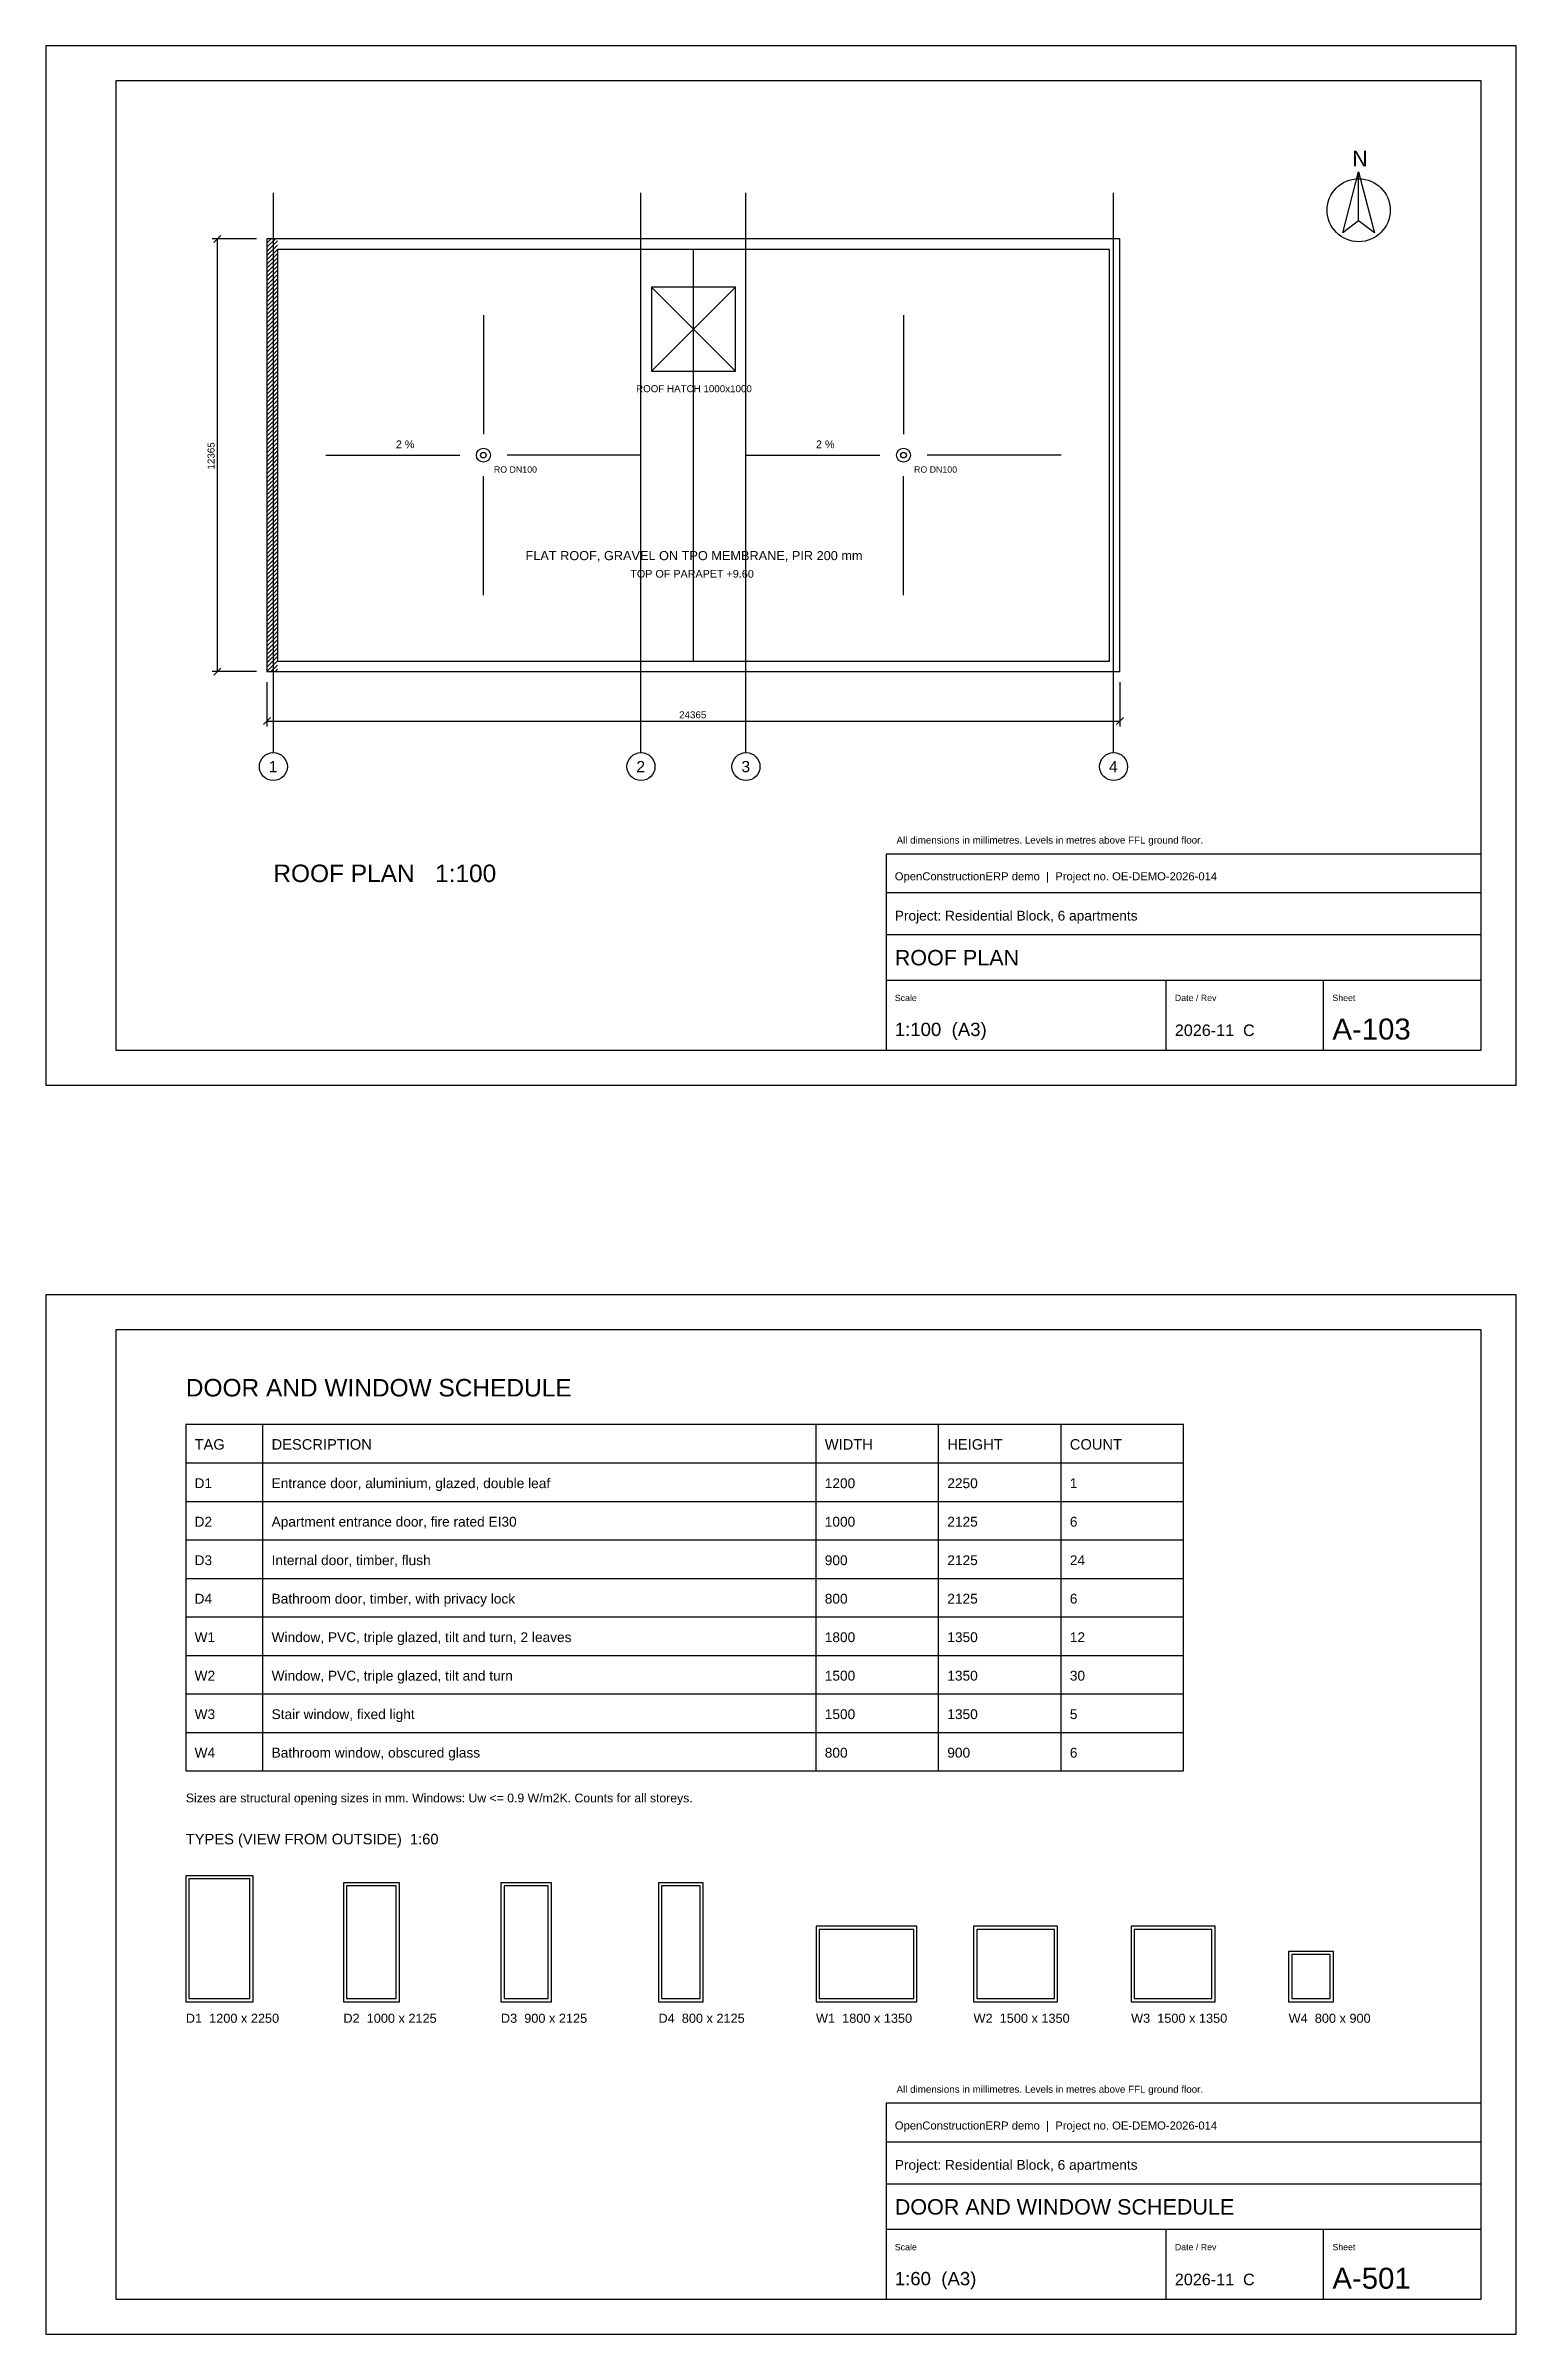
# Model space of a CAD drawing. Header units: millimetres. Extents: x -90000 to 186000, y 0 to 65400.
# Drawn here: x 144000 to 186000, y 0 to 65400 of the extents above; entities that cross this region are included whole.
import ezdxf

# ---------------------------------------------------------------- set-up
doc = ezdxf.new("R2010")
doc.units = ezdxf.units.MM
for name, color, linetype in [('A-ANNO-TEXT', 7, 'Continuous'), ('A-ANNO-TTLB', 7, 'Continuous'), ('A-DIMS', 2, 'Continuous'), ('A-ELEV', 7, 'Continuous'), ('A-ELEV-GLAZ', 4, 'Continuous'), ('A-FURN', 8, 'Continuous'), ('A-GRID', 1, 'Continuous'), ('A-ROOF', 7, 'Continuous'), ('A-WALL-PATT', 8, 'Continuous')]:
    doc.layers.add(name, color=color, linetype=linetype)
doc.styles.add('OE_ARCH', font='arial.ttf')

msp = doc.modelspace()

# ---------------------------------------------------------------- texts
at = {"layer": 'A-ANNO-TEXT', "style": 'OE_ARCH'}
for s, height, p in [('ROOF HATCH 1000x1000', 200, (160860, 55500)), ('2 %', 220, (154000, 53900)), ('2 %', 220, (166000, 53900)), ('RO DN100', 180, (156800, 53200)), ('RO DN100', 180, (168800, 53200)), ('FLAT ROOF, GRAVEL ON TPO MEMBRANE, PIR 200 mm', 260, (157703, 50700)), ('TOP OF PARAPET +9.60', 220, (160696, 50200)), ('ROOF PLAN   1:100', 500, (150500, 41500)), ('DOOR AND WINDOW SCHEDULE', 500, (148000, 26800)), ('D1', 280, (148250, 24180)), ('Entrance door, aluminium, glazed, double leaf', 280, (150450, 24180)), ('1200', 280, (166250, 24180)), ('2250', 280, (169750, 24180)), ('1', 280, (173250, 24180)), ('D2', 280, (148250, 23080)), ('Apartment entrance door, fire rated EI30', 280, (150450, 23080)), ('1000', 280, (166250, 23080)), ('2125', 280, (169750, 23080)), ('6', 280, (173250, 23080)), ('D3', 280, (148250, 21980)), ('Internal door, timber, flush', 280, (150450, 21980)), ('900', 280, (166250, 21980)), ('2125', 280, (169750, 21980)), ('24', 280, (173250, 21980)), ('D4', 280, (148250, 20880)), ('Bathroom door, timber, with privacy lock', 280, (150450, 20880)), ('800', 280, (166250, 20880)), ('2125', 280, (169750, 20880)), ('6', 280, (173250, 20880)), ('W1', 280, (148250, 19780)), ('Window, PVC, triple glazed, tilt and turn, 2 leaves', 280, (150450, 19780)), ('1800', 280, (166250, 19780)), ('1350', 280, (169750, 19780)), ('12', 280, (173250, 19780)), ('Window, PVC, triple glazed, tilt and turn', 280, (150450, 18680)), ('W2', 280, (148250, 18680)), ('1500', 280, (166250, 18680)), ('1350', 280, (169750, 18680)), ('30', 280, (173250, 18680)), ('W3', 280, (148250, 17580)), ('Stair window, fixed light', 280, (150450, 17580)), ('1500', 280, (166250, 17580)), ('1350', 280, (169750, 17580)), ('5', 280, (173250, 17580)), ('W4', 280, (148250, 16480)), ('Bathroom window, obscured glass', 280, (150450, 16480)), ('800', 280, (166250, 16480)), ('900', 280, (169750, 16480)), ('6', 280, (173250, 16480)), ('Sizes are structural opening sizes in mm. Windows: Uw <= 0.9 W/m2K. Counts for all storeys.', 250, (148000, 15200)), ('TYPES (VIEW FROM OUTSIDE)  1:60', 300, (148000, 14000)), ('D1  1200 x 2250', 260, (148000, 8900)), ('D2  1000 x 2125', 260, (152500, 8900)), ('D3  900 x 2125', 260, (157000, 8900)), ('D4  800 x 2125', 260, (161500, 8900)), ('W1  1800 x 1350', 260, (166000, 8900)), ('W2  1500 x 1350', 260, (170500, 8900)), ('W3  1500 x 1350', 260, (175000, 8900)), ('W4  800 x 900', 260, (179500, 8900))]:
    msp.add_text(s, height=height, dxfattribs=at).set_placement(p)
at = {"layer": 'A-ANNO-TTLB', "style": 'OE_ARCH'}
for s, height, p in [('All dimensions in millimetres. Levels in metres above FFL ground floor.', 200, (168300, 42600)), ('OpenConstructionERP demo  |  Project no. OE-DEMO-2026-014', 230, (168250, 41550)), ('Project: Residential Block, 6 apartments', 280, (168250, 40400)), ('ROOF PLAN', 440, (168250, 39120)), ('Scale', 180, (168250, 38100)), ('Date / Rev', 180, (176250, 38100)), ('Sheet', 180, (180750, 38100)), ('1:100  (A3)', 380, (168250, 37100)), ('2026-11  C', 330, (176250, 37100)), ('A-103', 600, (180750, 37000)), ('TAG', 300, (148250, 25280)), ('DESCRIPTION', 300, (150450, 25280)), ('WIDTH', 300, (166250, 25280)), ('HEIGHT', 300, (169750, 25280)), ('COUNT', 300, (173250, 25280)), ('All dimensions in millimetres. Levels in metres above FFL ground floor.', 200, (168300, 6900)), ('OpenConstructionERP demo  |  Project no. OE-DEMO-2026-014', 230, (168250, 5850)), ('Project: Residential Block, 6 apartments', 280, (168250, 4700)), ('DOOR AND WINDOW SCHEDULE', 440, (168250, 3420)), ('Scale', 180, (168250, 2400)), ('Date / Rev', 180, (176250, 2400)), ('Sheet', 180, (180750, 2400)), ('1:60  (A3)', 380, (168250, 1400)), ('2026-11  C', 330, (176250, 1400)), ('A-501', 600, (180750, 1300))]:
    msp.add_text(s, height=height, dxfattribs=at).set_placement(p)
at = {"layer": 'A-DIMS', "style": 'OE_ARCH'}
msp.add_text('12365', height=200, rotation=90, dxfattribs=at).set_placement((148820, 53290))
msp.add_text('24365', height=200, dxfattribs=at).set_placement((162090, 46180))
at = {"layer": 'A-FURN'}
msp.add_text('N', height=450, dxfattribs=at).set_placement((181320, 61950))
at = {"layer": 'A-GRID', "style": 'OE_ARCH'}
for s, p in [('1', (150368.8, 44640)), ('2', (160868.8, 44640)), ('3', (163868.8, 44640)), ('4', (174368.8, 44640))]:
    msp.add_text(s, height=320, dxfattribs=at).set_placement(p)

# ---------------------------------------------------------------- linework, layer by layer
at = {"layer": 'A-ANNO-TTLB'}
for p, q in [((168000, 41200), (185000, 41200)), ((168000, 40000), (185000, 40000)), ((168000, 38700), (185000, 38700)), ((176000, 36700), (176000, 38700)), ((180500, 36700), (180500, 38700)), ((150200, 16100), (150200, 26000)), ((166000, 16100), (166000, 26000)), ((169500, 16100), (169500, 26000)), ((173000, 16100), (173000, 26000)), ((148000, 24900), (176500, 24900)), ((148000, 23800), (176500, 23800)), ((148000, 22700), (176500, 22700)), ((148000, 21600), (176500, 21600)), ((148000, 20500), (176500, 20500)), ((148000, 19400), (176500, 19400)), ((148000, 18300), (176500, 18300)), ((148000, 17200), (176500, 17200)), ((168000, 5500), (185000, 5500)), ((168000, 4300), (185000, 4300)), ((168000, 3000), (185000, 3000)), ((176000, 1000), (176000, 3000)), ((180500, 1000), (180500, 3000))]:
    msp.add_line(p, q, dxfattribs=at)
for points in [[(144000, 35700), (186000, 35700), (186000, 65400), (144000, 65400), (144000, 35700)], [(146000, 36700), (185000, 36700), (185000, 64400), (146000, 64400), (146000, 36700)], [(168000, 36700), (185000, 36700), (185000, 42300), (168000, 42300), (168000, 36700)], [(144000, 0), (186000, 0), (186000, 29700), (144000, 29700), (144000, 0)], [(146000, 1000), (185000, 1000), (185000, 28700), (146000, 28700), (146000, 1000)], [(148000, 16100), (176500, 16100), (176500, 26000), (148000, 26000), (148000, 16100)], [(168000, 1000), (185000, 1000), (185000, 6600), (168000, 6600), (168000, 1000)]]:
    msp.add_lwpolyline(points, dxfattribs=at)
at = {"layer": 'A-DIMS'}
for p, q in [((150017.5, 59882.5), (148750, 59882.5)), ((148800, 59782.5), (149000, 59982.5)), ((148900, 47517.5), (148900, 59882.5)), ((150017.5, 47517.5), (148750, 47517.5)), ((148800, 47417.5), (149000, 47617.5)), ((150317.5, 47217.5), (150317.5, 45950)), ((174682.5, 47217.5), (174682.5, 45950)), ((150217.5, 46000), (150417.5, 46200)), ((150317.5, 46100), (174682.5, 46100)), ((174582.5, 46000), (174782.5, 46200))]:
    msp.add_line(p, q, dxfattribs=at)
at = {"layer": 'A-ELEV'}
for points in [[(148000, 9500), (149920, 9500), (149920, 13100), (148000, 13100)], [(152500, 9500), (154100, 9500), (154100, 12900), (152500, 12900)], [(157000, 9500), (158440, 9500), (158440, 12900), (157000, 12900)], [(161500, 9500), (162780, 9500), (162780, 12900), (161500, 12900)], [(166000, 9500), (168880, 9500), (168880, 11660), (166000, 11660)], [(170500, 9500), (172900, 9500), (172900, 11660), (170500, 11660)], [(175000, 9500), (177400, 9500), (177400, 11660), (175000, 11660)], [(179500, 9500), (180780, 9500), (180780, 10940), (179500, 10940)]]:
    msp.add_lwpolyline(points, close=True, dxfattribs=at)
at = {"layer": 'A-ELEV-GLAZ'}
for points in [[(148090, 9590), (149830, 9590), (149830, 13010), (148090, 13010)], [(152590, 9590), (154010, 9590), (154010, 12810), (152590, 12810)], [(157090, 9590), (158350, 9590), (158350, 12810), (157090, 12810)], [(161590, 9590), (162690, 9590), (162690, 12810), (161590, 12810)], [(166090, 9590), (168790, 9590), (168790, 11570), (166090, 11570)], [(170590, 9590), (172810, 9590), (172810, 11570), (170590, 11570)], [(175090, 9590), (177310, 9590), (177310, 11570), (175090, 11570)], [(179590, 9590), (180690, 9590), (180690, 10850), (179590, 10850)]]:
    msp.add_lwpolyline(points, close=True, dxfattribs=at)
at = {"layer": 'A-FURN'}
msp.add_line((181500, 60400), (181500, 61800), dxfattribs=at)
msp.add_lwpolyline([(181500, 61800), (181950, 60050), (181500, 60400), (181050, 60050)], close=True, dxfattribs=at)
msp.add_circle((181500, 60700), 900, dxfattribs=at)
at = {"layer": 'A-GRID'}
for p, q in [((150500, 45200), (150500, 61200)), ((161000, 45200), (161000, 61200)), ((164000, 45200), (164000, 61200)), ((174500, 45200), (174500, 61200))]:
    msp.add_line(p, q, dxfattribs=at)
for centre in [(150500, 44800), (161000, 44800), (164000, 44800), (174500, 44800)]:
    msp.add_circle(centre, 400, dxfattribs=at)
at = {"layer": 'A-ROOF'}
for p, q in [((162500, 47817.5), (162500, 59582.5)), ((161300, 56100), (163700, 58500)), ((161300, 58500), (163700, 56100)), ((156500, 57700), (156500, 54300)), ((168500, 57700), (168500, 54300)), ((152000, 53700), (155825, 53700)), ((161000, 53700), (157175, 53700)), ((164000, 53700), (167825, 53700)), ((173000, 53700), (169175, 53700)), ((156500, 49700), (156500, 53100)), ((168500, 49700), (168500, 53100))]:
    msp.add_line(p, q, dxfattribs=at)
for points in [[(150317.5, 47517.5), (174682.5, 47517.5), (174682.5, 59882.5), (150317.5, 59882.5)], [(150617.5, 47817.5), (174382.5, 47817.5), (174382.5, 59582.5), (150617.5, 59582.5)], [(161300, 56100), (163700, 56100), (163700, 58500), (161300, 58500)]]:
    msp.add_lwpolyline(points, close=True, dxfattribs=at)
for centre, radius in [((156500, 53700), 200), ((156500, 53700), 80), ((168500, 53700), 200), ((168500, 53700), 80)]:
    msp.add_circle(centre, radius, dxfattribs=at)
at = {"layer": 'A-WALL-PATT'}
for p, q in [((150317.5, 59762.5), (150437.5, 59882.5)), ((150317.5, 59642.5), (150557.5, 59882.5)), ((150317.5, 59522.5), (150617.5, 59822.5)), ((150317.5, 59402.5), (150617.5, 59702.5)), ((150317.5, 59282.5), (150617.5, 59582.5)), ((150317.5, 59162.5), (150617.5, 59462.5)), ((150317.5, 59042.5), (150617.5, 59342.5)), ((150317.5, 58922.5), (150617.5, 59222.5)), ((150317.5, 58802.5), (150617.5, 59102.5)), ((150317.5, 58682.5), (150617.5, 58982.5)), ((150317.5, 58562.5), (150617.5, 58862.5)), ((150317.5, 58442.5), (150617.5, 58742.5)), ((150317.5, 58322.5), (150617.5, 58622.5)), ((150317.5, 58202.5), (150617.5, 58502.5)), ((150317.5, 58082.5), (150617.5, 58382.5)), ((150317.5, 57962.5), (150617.5, 58262.5)), ((150317.5, 57842.5), (150617.5, 58142.5)), ((150317.5, 57722.5), (150617.5, 58022.5)), ((150317.5, 57602.5), (150617.5, 57902.5)), ((150317.5, 57482.5), (150617.5, 57782.5)), ((150317.5, 57362.5), (150617.5, 57662.5)), ((150317.5, 57242.5), (150617.5, 57542.5)), ((150317.5, 57122.5), (150617.5, 57422.5)), ((150317.5, 57002.5), (150617.5, 57302.5)), ((150317.5, 56882.5), (150617.5, 57182.5)), ((150317.5, 56762.5), (150617.5, 57062.5)), ((150317.5, 56642.5), (150617.5, 56942.5)), ((150317.5, 56522.5), (150617.5, 56822.5)), ((150317.5, 56402.5), (150617.5, 56702.5)), ((150317.5, 56282.5), (150617.5, 56582.5)), ((150317.5, 56162.5), (150617.5, 56462.5)), ((150317.5, 56042.5), (150617.5, 56342.5)), ((150317.5, 55922.5), (150617.5, 56222.5)), ((150317.5, 55802.5), (150617.5, 56102.5)), ((150317.5, 55682.5), (150617.5, 55982.5)), ((150317.5, 55562.5), (150617.5, 55862.5)), ((150317.5, 55442.5), (150617.5, 55742.5)), ((150317.5, 55322.5), (150617.5, 55622.5)), ((150317.5, 55202.5), (150617.5, 55502.5)), ((150317.5, 55082.5), (150617.5, 55382.5)), ((150317.5, 54962.5), (150617.5, 55262.5)), ((150317.5, 54842.5), (150617.5, 55142.5)), ((150317.5, 54722.5), (150617.5, 55022.5)), ((150317.5, 54602.5), (150617.5, 54902.5)), ((150317.5, 54482.5), (150617.5, 54782.5)), ((150317.5, 54362.5), (150617.5, 54662.5)), ((150317.5, 54242.5), (150617.5, 54542.5)), ((150317.5, 54122.5), (150617.5, 54422.5)), ((150317.5, 54002.5), (150617.5, 54302.5)), ((150317.5, 53882.5), (150617.5, 54182.5)), ((150317.5, 53762.5), (150617.5, 54062.5)), ((150317.5, 53642.5), (150617.5, 53942.5)), ((150317.5, 53522.5), (150617.5, 53822.5)), ((150317.5, 53402.5), (150617.5, 53702.5)), ((150317.5, 53282.5), (150617.5, 53582.5)), ((150317.5, 53162.5), (150617.5, 53462.5)), ((150317.5, 53042.5), (150617.5, 53342.5)), ((150317.5, 52922.5), (150617.5, 53222.5)), ((150317.5, 52802.5), (150617.5, 53102.5)), ((150317.5, 52682.5), (150617.5, 52982.5)), ((150317.5, 52562.5), (150617.5, 52862.5)), ((150317.5, 52442.5), (150617.5, 52742.5)), ((150317.5, 52322.5), (150617.5, 52622.5)), ((150317.5, 52202.5), (150617.5, 52502.5)), ((150317.5, 52082.5), (150617.5, 52382.5)), ((150317.5, 51962.5), (150617.5, 52262.5)), ((150317.5, 51842.5), (150617.5, 52142.5)), ((150317.5, 51722.5), (150617.5, 52022.5)), ((150317.5, 51602.5), (150617.5, 51902.5)), ((150317.5, 51482.5), (150617.5, 51782.5)), ((150317.5, 51362.5), (150617.5, 51662.5)), ((150317.5, 51242.5), (150617.5, 51542.5)), ((150317.5, 51122.5), (150617.5, 51422.5)), ((150317.5, 51002.5), (150617.5, 51302.5)), ((150317.5, 50882.5), (150617.5, 51182.5)), ((150317.5, 50762.5), (150617.5, 51062.5)), ((150317.5, 50642.5), (150617.5, 50942.5)), ((150317.5, 50522.5), (150617.5, 50822.5)), ((150317.5, 50402.5), (150617.5, 50702.5)), ((150317.5, 50282.5), (150617.5, 50582.5)), ((150317.5, 50162.5), (150617.5, 50462.5)), ((150317.5, 50042.5), (150617.5, 50342.5)), ((150317.5, 49922.5), (150617.5, 50222.5)), ((150317.5, 49802.5), (150617.5, 50102.5)), ((150317.5, 49682.5), (150617.5, 49982.5)), ((150317.5, 49562.5), (150617.5, 49862.5)), ((150317.5, 49442.5), (150617.5, 49742.5)), ((150317.5, 49322.5), (150617.5, 49622.5)), ((150317.5, 49202.5), (150617.5, 49502.5)), ((150317.5, 49082.5), (150617.5, 49382.5)), ((150317.5, 48962.5), (150617.5, 49262.5)), ((150317.5, 48842.5), (150617.5, 49142.5)), ((150317.5, 48722.5), (150617.5, 49022.5)), ((150317.5, 48602.5), (150617.5, 48902.5)), ((150317.5, 48482.5), (150617.5, 48782.5)), ((150317.5, 48362.5), (150617.5, 48662.5)), ((150317.5, 48242.5), (150617.5, 48542.5)), ((150317.5, 48122.5), (150617.5, 48422.5)), ((150317.5, 48002.5), (150617.5, 48302.5)), ((150317.5, 47882.5), (150617.5, 48182.5)), ((150317.5, 47762.5), (150617.5, 48062.5)), ((150317.5, 47642.5), (150617.5, 47942.5)), ((150317.5, 47522.5), (150617.5, 47822.5)), ((150432.5, 47517.5), (150617.5, 47702.5)), ((150552.5, 47517.5), (150617.5, 47582.5))]:
    msp.add_line(p, q, dxfattribs=at)

msp.set_redraw_order([(e.dxf.handle, doc.entitydb.next_handle()) for e in msp.query("TEXT MTEXT ATTDEF DIMENSION ARC_DIMENSION")])  # texts and dimensions are drawn at this point

doc.saveas('drawing.dxf')
